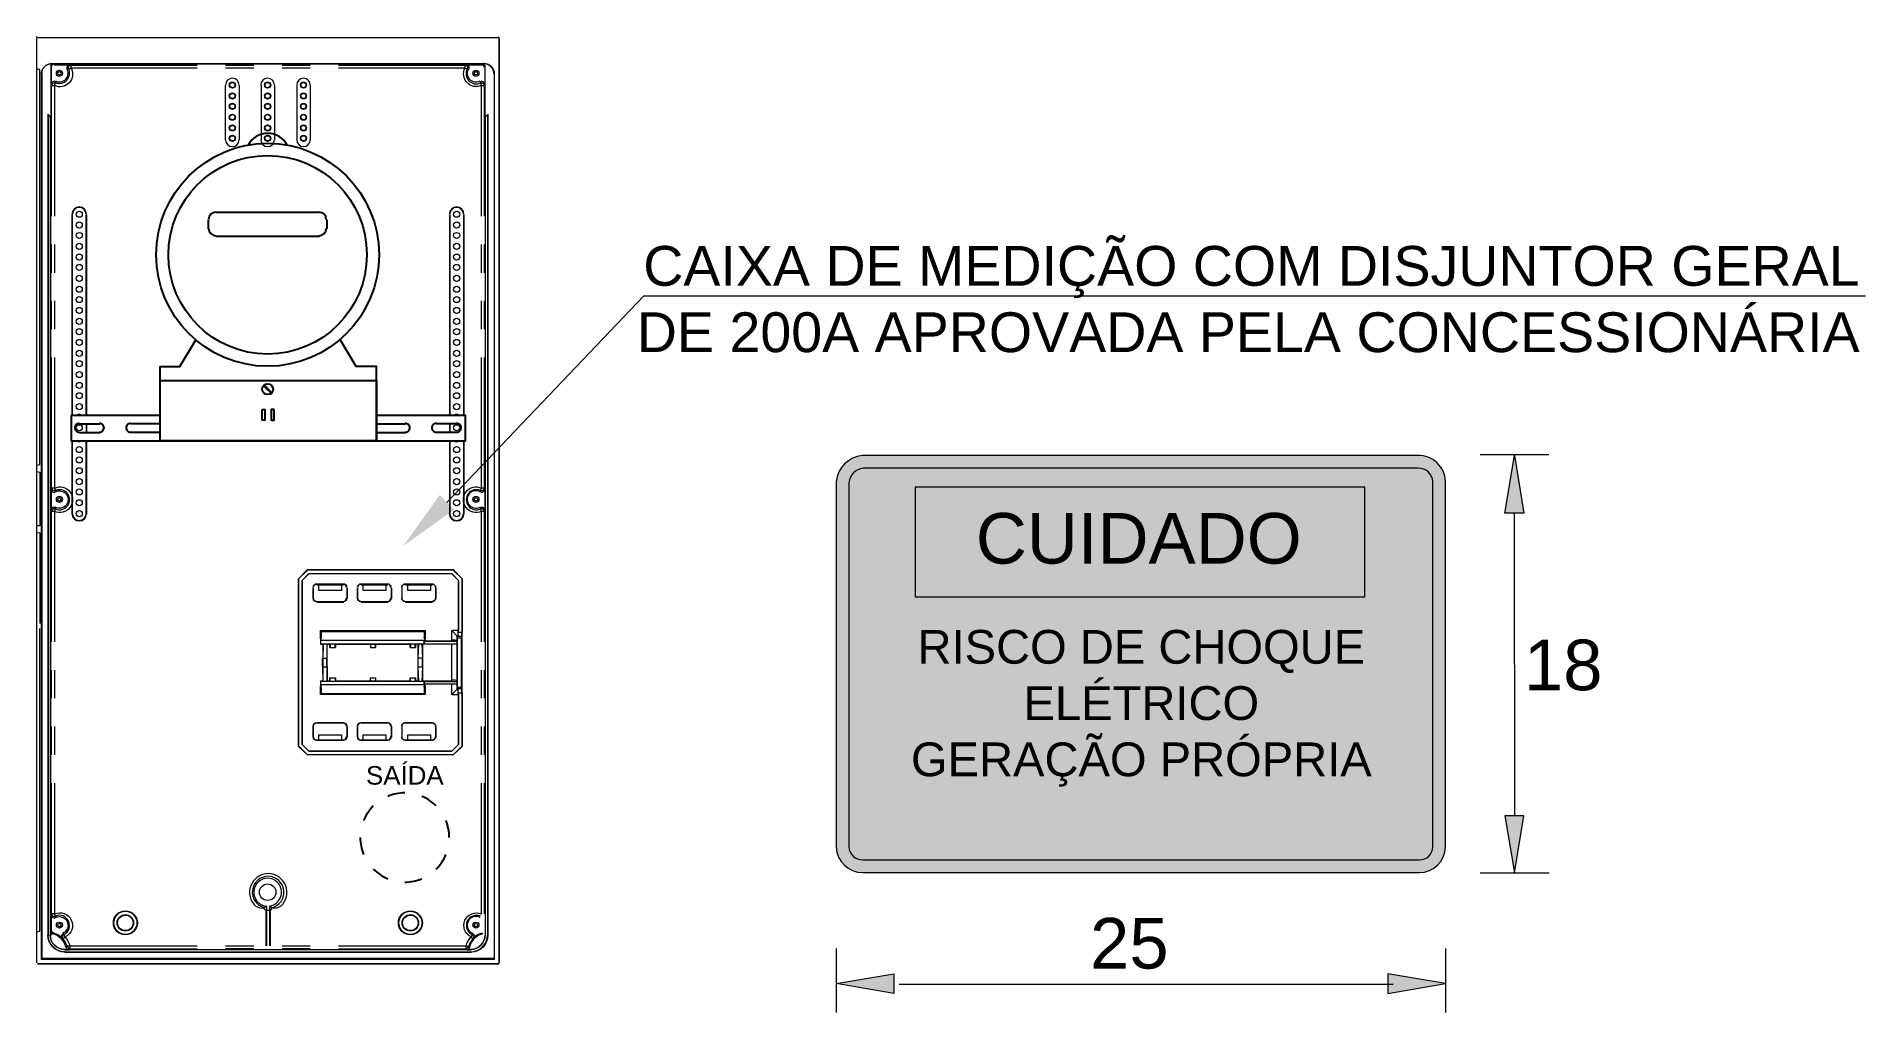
# Model space of a CAD drawing. Header units: millimetres. Extents: x 3949 to 5923, y -1989 to -943.
# Drawn here: x 5353.8 to 5503.7, y -1939 to -1859 of the extents above; entities that cross this region are included whole.
import ezdxf

# ---------------------------------------------------------------- set-up
doc = ezdxf.new("R2010")
doc.units = ezdxf.units.MM
doc.layers.add('PADRÃO DE ENTRADA', color=7, linetype='Continuous', lineweight=0)
doc.styles.add('ARIAL', font='arial.ttf')
doc.styles.add('PDF Arial', font='arial.ttf')
doc.styles.add('PDF TimesNewRomanPSMT', font='arial.ttf')

msp = doc.modelspace()

# ---------------------------------------------------------------- texts
at = {"layer": 'PADRÃO DE ENTRADA', "color": 7, "lineweight": 0, "insert": (5503.21, -1884.93), "char_height": 3.2603, "attachment_point": 9, "style": 'PDF Arial'}
msp.add_mtext('CAIXA DE MEDIÇÃO COM DISJUNTOR GERAL\\P DE 200A APROVADA PELA CONCESSIONÁRIA', dxfattribs=at)
at = {"layer": 'PADRÃO DE ENTRADA', "lineweight": 0, "attachment_point": 1}
for s, width, heights, insert, char_height, style in [('\\pxqc;{\\C2;\\c2092017;CUIDADO}', 36.6536, [1.57], (5425.8, -1898.06), 4.1466, 'PDF Arial'), ('\\pxqc;{\\H0.66667x;\\C256;\\c0;RISCO DE CHOQUE\\PELÉTRICO\\PGERAÇÃO PRÓPRIA\\H1.5x; }', 47.4759, [18.6], (5420.6, -1907.64), 4.1466, 'PDF Arial'), ('\\pxql;18', 67.37, [0], (5475.69, -1908.43), 4.147, 'ARIAL'), ('\\pxql;25', 67.37, [0], (5440.13, -1931.23), 4.147, 'ARIAL')]:
    msp.add_mtext_dynamic_manual_height_columns(s, width=width, gutter_width=198.67, heights=heights, dxfattribs=dict(at, insert=insert, char_height=char_height, style=style))
at = {"layer": 'PADRÃO DE ENTRADA', "insert": (5380.79, -1919.56), "char_height": 1.519, "attachment_point": 4, "style": 'PDF TimesNewRomanPSMT'}
msp.add_mtext('SAÍDA', dxfattribs=at)

# ---------------------------------------------------------------- hatches: boundary and pattern name
at = {"layer": 'PADRÃO DE ENTRADA', "lineweight": 0}
h = msp.add_hatch(color=256, dxfattribs=at)
h.dxf.hatch_style = 1
edge = h.paths.add_edge_path()
edge.add_arc((5467.07, -1895.54), 2.19, 1.5279, 91.5282)
edge.add_line((5467.01, -1893.35), (5421.46, -1893.35))
edge.add_arc((5421.73, -1895.75), 2.42, 96.3973, 173.6024)
edge.add_line((5419.33, -1895.48), (5419.33, -1925.43))
edge.add_arc((5421.49, -1925.34), 2.16, 182.4237, 270.2616)
edge.add_line((5421.5, -1927.51), (5467.13, -1927.51))
edge.add_arc((5467.14, -1925.39), 2.12, 269.6245, 358.8061)
edge.add_line((5469.26, -1925.43), (5469.26, -1895.48))
at = {"layer": 'PADRÃO DE ENTRADA', "lineweight": 0, "true_color": 0xf1eb1f}
h = msp.add_hatch(color=2, dxfattribs=at)
h.dxf.hatch_style = 1
edge = h.paths.add_edge_path()
edge.add_arc((5467.07, -1895.54), 1.15, 2.1054, 92.1058)
edge.add_line((5467.03, -1894.39), (5421.53, -1894.39))
edge.add_arc((5421.73, -1895.75), 1.38, 98.4711, 171.5285)
edge.add_line((5420.37, -1895.55), (5420.37, -1925.41))
edge.add_arc((5421.49, -1925.34), 1.13, 183.3575, 270.3624)
edge.add_line((5421.5, -1926.47), (5467.13, -1926.47))
edge.add_arc((5467.14, -1925.39), 1.08, 269.4744, 358.3289)
edge.add_line((5468.22, -1925.42), (5468.22, -1895.5))
at = {"layer": 'PADRÃO DE ENTRADA', "lineweight": 0, "true_color": 0x000000}
h = msp.add_hatch(color=18, dxfattribs=at)
h.dxf.hatch_style = 1
h.paths.add_polyline_path([(5462.66, -1895.94), (5425.8, -1895.94), (5425.8, -1904.93), (5462.66, -1904.93)])

# ---------------------------------------------------------------- linework, layer by layer
at = {"layer": 'PADRÃO DE ENTRADA', "lineweight": 0}
for p, q in [((5387.42, -1897.19), (5403.57, -1880.26)), ((5403.57, -1880.26), (5503.68, -1880.26))]:
    msp.add_line(p, q, dxfattribs=at)
at = {"layer": 'PADRÃO DE ENTRADA', "lineweight": 15}
for p, q in [((5381.19, -1908.77), (5381.15, -1909.07)), ((5381.15, -1909.07), (5381.58, -1909.07)), ((5381.58, -1909.07), (5381.54, -1908.77)), ((5381.58, -1908.8), (5381.58, -1909.07)), ((5381.19, -1911.85), (5381.15, -1911.55)), ((5381.15, -1911.55), (5381.58, -1911.55)), ((5381.15, -1911.82), (5381.15, -1911.55)), ((5381.58, -1911.55), (5381.54, -1911.85)), ((5381.58, -1911.55), (5381.58, -1911.82))]:
    msp.add_line(p, q, dxfattribs=at)
for points in [[(5353.79, -1859.04, 0.414215), (5353.85, -1859.1, 0.414215), (5353.79, -1859.15)], [(5390.36, -1861.31), (5355.19, -1861.31, 0.414213), (5354.99, -1861.54)], [(5355.34, -1897.61), (5355.23, -1897.61), (5355.11, -1897.61), (5355.03, -1897.68), (5355.03, -1897.8), (5355.03, -1896.14), (5355.03, -1896.25), (5355.11, -1896.33), (5355.23, -1896.37), (5355.34, -1896.33, -1.671857), (5355.33, -1897.58)], [(5377.21, -1909.94, 0.011486), (5377.21, -1910.27, 0.011486), (5377.21, -1910.61)], [(5377.59, -1910.61, 0.011486), (5377.59, -1910.27, 0.011486), (5377.59, -1909.94)], [(5385.04, -1909.94, 0.011486), (5385.03, -1910.27, 0.011486), (5385.04, -1910.61)], [(5385.41, -1910.61, 0.011486), (5385.42, -1910.27, 0.011486), (5385.41, -1909.94)], [(5355.19, -1932.47), (5355.07, -1932.4), (5355.03, -1932.28), (5355.03, -1931.01), (5355.03, -1931.12), (5355.11, -1931.2), (5355.23, -1931.24), (5355.34, -1931.2, -1.055241), (5355.93, -1932.48)], [(5390.79, -1932.63, -0.414101), (5389.4, -1934.02), (5356.11, -1934.02)]]:
    msp.add_lwpolyline(points, format="xyb", dxfattribs=at)
for points in [[(5353.8, -1859.19), (5353.8, -1934.91)], [(5353.88, -1859.11), (5391.68, -1859.11)], [(5391.72, -1934.91), (5391.72, -1859.19), (5391.72, -1934.91)], [(5391.72, -1859.19), (5391.72, -1934.91)], [(5354.96, -1861.5), (5354.96, -1865.63)], [(5355.34, -1862.74), (5355.23, -1862.7), (5355.11, -1862.74), (5355.03, -1862.82), (5355.03, -1862.93), (5355.03, -1861.58)], [(5390.48, -1861.27), (5355.07, -1861.27)], [(5355.23, -1861.35), (5356.5, -1861.35), (5356.38, -1861.39), (5356.31, -1861.46), (5356.27, -1861.58), (5356.31, -1861.7)], [(5389.24, -1861.7), (5389.24, -1861.58), (5389.24, -1861.46), (5389.17, -1861.39), (5389.05, -1861.35), (5390.29, -1861.35)], [(5390.52, -1861.58), (5390.52, -1862.93), (5390.48, -1862.82), (5390.4, -1862.74), (5390.29, -1862.7), (5390.17, -1862.74)], [(5390.56, -1865.63), (5390.56, -1861.5)], [(5353.8, -1894.13), (5354.07, -1894.09), (5354.07, -1861.73), (5353.8, -1861.73)], [(5354.18, -1862.16), (5354.18, -1934.6)], [(5354.18, -1862.16), (5354.18, -1862.16)], [(5354.22, -1861.89), (5354.22, -1934.56)], [(5369.28, -1867.53), (5369.28, -1863.05)], [(5370.4, -1863.05), (5370.4, -1867.53)], [(5372.22, -1867.53), (5372.22, -1863.05)], [(5373.3, -1863.05), (5373.3, -1867.53)], [(5375.15, -1867.53), (5375.15, -1863.05)], [(5376.23, -1863.05), (5376.23, -1867.53)], [(5391.29, -1861.89), (5391.29, -1934.56), (5391.33, -1934.6), (5391.33, -1862.16)], [(5354.76, -1865.44), (5354.72, -1865.4), (5354.72, -1932.67)], [(5355.11, -1932.55), (5354.99, -1932.47), (5354.96, -1932.32), (5354.96, -1932.67), (5354.96, -1865.63), (5354.76, -1865.44), (5354.76, -1932.67)], [(5354.96, -1865.63), (5354.96, -1865.63)], [(5390.79, -1865.44), (5390.79, -1865.4), (5390.79, -1932.67), (5390.79, -1865.44), (5390.56, -1865.63), (5390.56, -1932.67)], [(5356.73, -1890.08), (5356.73, -1873.63), (5356.69, -1873.63), (5356.69, -1890.08)], [(5357.85, -1890.08), (5357.85, -1873.63), (5357.89, -1873.63), (5357.89, -1890.08)], [(5387.66, -1873.63), (5387.66, -1873.63)], [(5388.82, -1873.63), (5388.82, -1873.63)], [(5357.85, -1890.77), (5357.85, -1891.47)], [(5357.89, -1890.77), (5357.89, -1891.47)], [(5356.69, -1892.16), (5356.69, -1898.15), (5356.73, -1898.15), (5356.73, -1892.16)], [(5357.89, -1892.16), (5357.89, -1898.15), (5357.85, -1898.15), (5357.85, -1892.16)], [(5353.8, -1894.67), (5354.07, -1894.71), (5354.07, -1899.11), (5353.8, -1899.11)], [(5390.17, -1896.33), (5390.29, -1896.37), (5390.4, -1896.33), (5390.48, -1896.25), (5390.52, -1896.14), (5390.52, -1897.8), (5390.48, -1897.68), (5390.4, -1897.61), (5390.29, -1897.61), (5390.17, -1897.61)], [(5353.8, -1899.65), (5354.07, -1899.69), (5354.07, -1907.11)], [(5376.1, -1903.05), (5375.56, -1903.59), (5376.1, -1903.01)], [(5375.99, -1902.7), (5387.93, -1902.7), (5387.93, -1902.74), (5375.99, -1902.74)], [(5387.82, -1903.05), (5376.1, -1903.05), (5376.1, -1903.01), (5387.82, -1903.01)], [(5388.63, -1912.47), (5388.67, -1912.47), (5388.36, -1912.47), (5388.36, -1912.51), (5388.24, -1912.51), (5387.82, -1912.94), (5388.36, -1912.94), (5388.36, -1917.03), (5388.36, -1912.78), (5388.67, -1912.78), (5388.67, -1917.14), (5388.67, -1917.18), (5388.67, -1903.44), (5388.67, -1907.84), (5388.36, -1907.84), (5388.36, -1903.59), (5388.36, -1907.68), (5387.82, -1907.68)], [(5387.93, -1902.74), (5388.67, -1903.44), (5387.93, -1902.7)], [(5375.56, -1917.03), (5375.56, -1903.59), (5375.56, -1917.03)], [(5376.46, -1905.06), (5376.46, -1904.21), (5376.46, -1905.06)], [(5378.78, -1903.94), (5378.78, -1904.4), (5376.93, -1904.4), (5376.93, -1903.94)], [(5379.24, -1905.06), (5379.24, -1904.21), (5379.24, -1905.06)], [(5380.09, -1905.06), (5380.09, -1904.21), (5380.09, -1905.06)], [(5382.41, -1903.94), (5382.41, -1904.4), (5380.56, -1904.4), (5380.56, -1903.94)], [(5382.87, -1905.06), (5382.87, -1904.21), (5382.87, -1905.06)], [(5386.08, -1903.94), (5386.08, -1904.4), (5384.22, -1904.4), (5384.22, -1903.94)], [(5353.8, -1932.36), (5354.07, -1932.32), (5354.07, -1907.53)], [(5377.05, -1908.38), (5377.05, -1907.68), (5385.65, -1907.68), (5385.65, -1908.38)], [(5385.58, -1908.26), (5385.58, -1907.76), (5377.13, -1907.76), (5377.13, -1908.26)], [(5385.65, -1908.53), (5387.82, -1908.53), (5387.82, -1907.68), (5388.24, -1908.11), (5388.36, -1908.11), (5388.36, -1908.15), (5388.67, -1908.15), (5388.63, -1908.15)], [(5377.09, -1908.34), (5377.05, -1908.38), (5377.05, -1908.8), (5377.09, -1908.77), (5377.29, -1908.77), (5377.6, -1908.77), (5377.87, -1908.77), (5378.25, -1908.77), (5384.46, -1908.77), (5384.8, -1908.77), (5385.11, -1908.77), (5385.38, -1908.77), (5385.58, -1908.77), (5385.58, -1908.57), (5385.65, -1908.53), (5385.65, -1908.38), (5385.58, -1908.34)], [(5377.05, -1908.8), (5377.25, -1908.8), (5377.29, -1908.77), (5377.25, -1909.96), (5377.6, -1909.96), (5377.6, -1908.77), (5377.6, -1908.8), (5377.83, -1908.8), (5377.87, -1908.77), (5377.83, -1909.07), (5378.29, -1909.07), (5378.25, -1908.77), (5378.29, -1908.8), (5384.42, -1908.8), (5384.46, -1908.77), (5384.42, -1909.07), (5384.84, -1909.07)], [(5377.25, -1908.8), (5377.25, -1911.82), (5377.29, -1911.85), (5377.25, -1910.66), (5377.6, -1910.66), (5377.6, -1911.85), (5377.6, -1911.82), (5377.83, -1911.82), (5377.87, -1911.85), (5377.83, -1911.55), (5378.29, -1911.55), (5378.25, -1911.85), (5378.29, -1911.82), (5384.42, -1911.82), (5384.46, -1911.85), (5384.42, -1911.55), (5384.84, -1911.55), (5384.8, -1911.85), (5384.84, -1911.82), (5385.07, -1911.82), (5385.11, -1911.85), (5385.07, -1910.66), (5385.42, -1910.66), (5385.38, -1911.85), (5385.42, -1911.82), (5387.82, -1911.82), (5387.82, -1908.8), (5385.42, -1908.8), (5385.38, -1908.77), (5385.42, -1909.96), (5385.07, -1909.96), (5385.11, -1908.77), (5385.07, -1908.8), (5384.84, -1908.8)], [(5377.6, -1911.82), (5377.6, -1908.8)], [(5377.83, -1909.07), (5377.83, -1908.8)], [(5378.29, -1908.8), (5378.29, -1909.07)], [(5384.42, -1909.07), (5384.42, -1908.8)], [(5385.07, -1911.82), (5385.07, -1908.8)], [(5385.42, -1908.8), (5385.42, -1911.82)], [(5385.58, -1908.57), (5388.24, -1908.57)], [(5385.58, -1908.77), (5388.24, -1908.77)], [(5388.28, -1908.15), (5388.63, -1908.15), (5388.63, -1908.3), (5388.28, -1908.3), (5388.28, -1908.15), (5388.24, -1908.11), (5388.24, -1908.53), (5388.24, -1908.57), (5388.24, -1908.77), (5388.24, -1908.8), (5388.24, -1911.82), (5388.24, -1911.85), (5388.24, -1912.09), (5388.24, -1912.51), (5388.28, -1912.47), (5388.28, -1912.32), (5388.28, -1908.3)], [(5388.28, -1912.32), (5388.63, -1912.32), (5388.63, -1908.3)], [(5388.24, -1912.09), (5385.58, -1912.09), (5385.58, -1911.85), (5385.38, -1911.85), (5385.11, -1911.85), (5384.8, -1911.85), (5384.46, -1911.85), (5378.25, -1911.85), (5377.87, -1911.85), (5377.6, -1911.85), (5377.29, -1911.85), (5377.09, -1911.85), (5377.05, -1911.82), (5377.05, -1912.24), (5377.09, -1912.28)], [(5377.05, -1911.82), (5377.25, -1911.82)], [(5385.65, -1912.24), (5385.65, -1912.94), (5377.05, -1912.94), (5377.05, -1912.24)], [(5377.13, -1912.36), (5377.13, -1912.86), (5377.13, -1912.12), (5385.58, -1912.12), (5385.58, -1912.86), (5385.58, -1912.36)], [(5377.83, -1911.82), (5377.83, -1911.55)], [(5378.29, -1911.55), (5378.29, -1911.82)], [(5384.42, -1911.82), (5384.42, -1911.55)], [(5384.84, -1911.55), (5384.84, -1911.82)], [(5385.58, -1911.85), (5388.24, -1911.85)], [(5385.58, -1912.28), (5385.65, -1912.24), (5385.65, -1912.09)], [(5387.82, -1912.94), (5387.82, -1912.09)], [(5388.63, -1912.32), (5388.63, -1912.47), (5388.28, -1912.47)], [(5385.58, -1912.86), (5377.13, -1912.86), (5385.58, -1912.86)], [(5376.46, -1915.56), (5376.46, -1915.56)], [(5376.46, -1916.41), (5376.46, -1915.56), (5376.46, -1916.41)], [(5376.77, -1915.25), (5376.77, -1915.25)], [(5379.24, -1915.56), (5379.24, -1915.56)], [(5380.09, -1915.56), (5380.09, -1915.56)], [(5380.09, -1916.41), (5380.09, -1915.56), (5380.09, -1916.41)], [(5380.4, -1915.25), (5380.4, -1915.25)], [(5382.87, -1915.56), (5382.87, -1915.56)], [(5386.23, -1915.25), (5384.03, -1915.25), (5386.23, -1915.25)], [(5376.1, -1917.57), (5375.56, -1917.03), (5376.1, -1917.57)], [(5376.93, -1916.68), (5376.93, -1916.22), (5378.78, -1916.22), (5378.78, -1916.68)], [(5379.24, -1916.41), (5379.24, -1916.41)], [(5380.56, -1916.68), (5380.56, -1916.22), (5382.41, -1916.22), (5382.41, -1916.68)], [(5382.87, -1916.41), (5382.87, -1916.41)], [(5384.03, -1916.68), (5384.03, -1916.68)], [(5384.22, -1916.68), (5384.22, -1916.22), (5386.08, -1916.22), (5386.08, -1916.68)], [(5386.23, -1916.68), (5386.23, -1916.68)], [(5388.36, -1917.03), (5387.82, -1917.57), (5388.36, -1917.03)], [(5375.25, -1917.14), (5375.99, -1917.88), (5375.25, -1917.18)], [(5388.67, -1917.18), (5387.93, -1917.88), (5375.99, -1917.88)], [(5376.1, -1917.57), (5387.82, -1917.57), (5376.1, -1917.57)], [(5387.93, -1917.88), (5388.67, -1917.14)], [(5371.75, -1930.27), (5372.1, -1930.39), (5372.45, -1930.43), (5372.45, -1930.39), (5372.64, -1930.23), (5372.64, -1930.58)], [(5372.45, -1930.47), (5372.6, -1930.58), (5372.91, -1930.58), (5373.07, -1930.47)], [(5372.6, -1930.58), (5372.64, -1930.58), (5372.91, -1930.58), (5372.91, -1930.23), (5373.07, -1930.39), (5373.07, -1930.43), (5373.45, -1930.39), (5373.8, -1930.27)], [(5355.96, -1932.51), (5355.88, -1932.59), (5355.84, -1932.67), (5355.84, -1932.78), (5355.88, -1932.9)], [(5389.55, -1932.51), (5389.63, -1932.59), (5389.71, -1932.67), (5389.71, -1932.78), (5389.63, -1932.9)], [(5353.88, -1934.98), (5391.68, -1934.98)], [(5391.29, -1934.56), (5354.22, -1934.56), (5354.18, -1934.6), (5391.33, -1934.6)], [(5389.28, -1933.67), (5389.21, -1933.79), (5389.09, -1933.83), (5389.4, -1933.83), (5356.11, -1933.83), (5356.46, -1933.83), (5356.31, -1933.79), (5356.23, -1933.67)], [(5389.44, -1934.06), (5356.11, -1934.06)]]:
    msp.add_lwpolyline(points, dxfattribs=at)
for points in [[(5355.05, -1861.25, 0.414213), (5354.18, -1862.12, -0.414213)], [(5357.1, -1892.13, 0.467696), (5357.48, -1892.13, -0.416518)], [(5388.03, -1892.13, 0.467696), (5388.41, -1892.13, -0.416518)], [(5376.75, -1903.88, 0.414101), (5376.46, -1904.17, -0.414101)], [(5376.46, -1905.02, 0.414101), (5376.75, -1905.31, -0.414101)], [(5380.38, -1903.88, 0.414101), (5380.09, -1904.17, -0.414101)], [(5380.09, -1905.02, 0.414101), (5380.38, -1905.31, -0.414101)], [(5384.01, -1903.88, 0.414101), (5383.72, -1904.17, -0.414101)], [(5383.72, -1905.02, 0.414101), (5384.01, -1905.31, -0.414101)], [(5386.5, -1904.17, 0.414101), (5386.21, -1903.88, -0.414101)], [(5386.21, -1905.31, 0.414101), (5386.5, -1905.02, -0.414101)], [(5376.75, -1915.24, 0.414101), (5376.46, -1915.53, -0.414101)], [(5380.38, -1915.24, 0.414101), (5380.09, -1915.53, -0.414101)], [(5384.01, -1915.24, 0.414101), (5383.72, -1915.53, -0.414101)], [(5386.5, -1915.53, 0.414101), (5386.21, -1915.24, -0.414101)], [(5376.46, -1916.38, 0.414101), (5376.75, -1916.67, -0.414101)], [(5380.09, -1916.38, 0.414101), (5380.38, -1916.67, -0.414101)], [(5383.72, -1916.38, 0.414101), (5384.01, -1916.67, -0.414101)], [(5386.21, -1916.67, 0.414101), (5386.5, -1916.38, -0.414101)], [(5354.72, -1932.63, 0.414101), (5356.09, -1934, -0.414101)], [(5354.91, -1932.63, 0.41421), (5356.09, -1933.81, -0.41421)], [(5389.38, -1933.81, 0.41421), (5390.55, -1932.63, -0.41421)]]:
    msp.add_lwpolyline(points, format="xyb", close=True, dxfattribs=at)
at = {"layer": 'PADRÃO DE ENTRADA', "lineweight": 0}
for points in [[(5355.03, -1861.58), (5354.96, -1861.5)], [(5355.19, -1861.31), (5355.23, -1861.35)], [(5366.96, -1861.62), (5356.62, -1861.62), (5356.62, -1861.39), (5356.58, -1861.39), (5356.54, -1861.39), (5356.5, -1861.43), (5356.46, -1861.43), (5356.42, -1861.46), (5356.42, -1861.5), (5356.38, -1861.54), (5356.38, -1861.58), (5356.38, -1861.62), (5356.38, -1861.66), (5356.42, -1861.7), (5356.31, -1861.7)], [(5356.5, -1861.35), (5356.62, -1861.39), (5366.96, -1861.39)], [(5369.28, -1861.39), (5371.6, -1861.39)], [(5373.92, -1861.39), (5376.23, -1861.39)], [(5378.55, -1861.39), (5388.9, -1861.39), (5389.05, -1861.35)], [(5390.29, -1861.35), (5390.36, -1861.31)], [(5390.56, -1861.5), (5390.52, -1861.58)], [(5355.34, -1862.74), (5355.34, -1862.85), (5355.3, -1862.85), (5355.27, -1862.82), (5355.23, -1862.82), (5355.19, -1862.85), (5355.15, -1862.85), (5355.11, -1862.89), (5355.07, -1862.93), (5355.07, -1862.97), (5355.03, -1863.01), (5355.03, -1863.05), (5355.27, -1863.05), (5355.27, -1873.74)], [(5355.03, -1873.74), (5355.03, -1863.05), (5355.03, -1862.93)], [(5371.6, -1861.62), (5369.28, -1861.62)], [(5376.23, -1861.62), (5373.92, -1861.62)], [(5390.25, -1873.74), (5390.25, -1863.05), (5390.48, -1863.05), (5390.48, -1863.01), (5390.48, -1862.97), (5390.44, -1862.93), (5390.44, -1862.89), (5390.4, -1862.89), (5390.36, -1862.85), (5390.33, -1862.85), (5390.29, -1862.82), (5390.25, -1862.82), (5390.21, -1862.85), (5390.17, -1862.85), (5390.17, -1862.74)], [(5390.52, -1862.93), (5390.48, -1863.05), (5390.48, -1873.74)], [(5355.03, -1878.38), (5355.03, -1876.06)], [(5355.27, -1876.06), (5355.27, -1878.38)], [(5390.25, -1878.38), (5390.25, -1876.06)], [(5390.48, -1876.06), (5390.48, -1878.38)], [(5355.03, -1883.01), (5355.03, -1880.69)], [(5355.27, -1880.69), (5355.27, -1883.01)], [(5390.25, -1883.01), (5390.25, -1880.69)], [(5390.48, -1880.69), (5390.48, -1883.01)], [(5355.03, -1896.14), (5355.03, -1896.02), (5355.03, -1885.33)], [(5355.27, -1885.33), (5355.27, -1896.02), (5355.03, -1896.02), (5355.03, -1896.06), (5355.07, -1896.1), (5355.07, -1896.14), (5355.11, -1896.18), (5355.15, -1896.22), (5355.19, -1896.22), (5355.23, -1896.22), (5355.27, -1896.22), (5355.3, -1896.22), (5355.34, -1896.22), (5355.34, -1896.33)], [(5390.17, -1896.33), (5390.17, -1896.22), (5390.21, -1896.22), (5390.25, -1896.22), (5390.29, -1896.22), (5390.33, -1896.22), (5390.36, -1896.22), (5390.4, -1896.18), (5390.44, -1896.18), (5390.44, -1896.14), (5390.48, -1896.1), (5390.48, -1896.06), (5390.48, -1896.02), (5390.25, -1896.02), (5390.25, -1885.33)], [(5390.48, -1885.33), (5390.48, -1896.02), (5390.52, -1896.14)], [(5355.34, -1897.61), (5355.34, -1897.72), (5355.3, -1897.72), (5355.27, -1897.72), (5355.23, -1897.72), (5355.19, -1897.72), (5355.15, -1897.72), (5355.11, -1897.76), (5355.11, -1897.8), (5355.07, -1897.8), (5355.07, -1897.84), (5355.03, -1897.88), (5355.03, -1897.92), (5355.27, -1897.92), (5355.27, -1908.61)], [(5355.03, -1908.61), (5355.03, -1897.92), (5355.03, -1897.8)], [(5390.52, -1897.8), (5390.48, -1897.92), (5390.48, -1908.61)], [(5355.03, -1913.24), (5355.03, -1910.93)], [(5355.27, -1910.93), (5355.27, -1913.24)], [(5390.25, -1913.24), (5390.25, -1910.93)], [(5390.48, -1910.93), (5390.48, -1913.24)], [(5355.03, -1917.88), (5355.03, -1915.56)], [(5355.27, -1915.56), (5355.27, -1917.88)], [(5390.25, -1917.88), (5390.25, -1915.56)], [(5390.48, -1915.56), (5390.48, -1917.88)], [(5355.03, -1931.01), (5355.03, -1930.89), (5355.03, -1920.19)], [(5355.27, -1920.19), (5355.27, -1930.89), (5355.03, -1930.89), (5355.03, -1930.93), (5355.07, -1930.97), (5355.07, -1931.01), (5355.11, -1931.05), (5355.11, -1931.08), (5355.15, -1931.08), (5355.19, -1931.08), (5355.23, -1931.12), (5355.27, -1931.12), (5355.3, -1931.12), (5355.34, -1931.08), (5355.34, -1931.2)], [(5390.48, -1920.19), (5390.48, -1930.89)], [(5354.72, -1932.67), (5354.76, -1932.67)], [(5354.96, -1932.32), (5355.03, -1932.28)], [(5354.96, -1932.67), (5354.96, -1932.67)], [(5355.19, -1932.47), (5355.19, -1932.51), (5355.11, -1932.55)], [(5356.23, -1933.67), (5356.31, -1933.55), (5356.35, -1933.59), (5356.35, -1933.63), (5356.38, -1933.67), (5356.42, -1933.71), (5356.46, -1933.71), (5356.5, -1933.75), (5356.54, -1933.75), (5356.54, -1933.52), (5356.5, -1933.52), (5356.46, -1933.55), (5356.42, -1933.55), (5356.38, -1933.55), (5356.35, -1933.55), (5356.31, -1933.55), (5356.23, -1933.36), (5356.11, -1933.13), (5355.96, -1932.94), (5355.88, -1932.9)], [(5369.28, -1933.52), (5371.6, -1933.52)], [(5373.92, -1933.52), (5376.23, -1933.52)], [(5378.55, -1933.52), (5389.01, -1933.52), (5389.05, -1933.52), (5389.09, -1933.55), (5389.13, -1933.55), (5389.17, -1933.55), (5389.21, -1933.55), (5389.21, -1933.59), (5389.17, -1933.63), (5389.17, -1933.67), (5389.13, -1933.71), (5389.09, -1933.71), (5389.05, -1933.75), (5389.01, -1933.75), (5389.01, -1933.52), (5389.09, -1933.25), (5389.21, -1933.01), (5389.4, -1932.78), (5389.4, -1932.82), (5389.44, -1932.86), (5389.48, -1932.86), (5389.51, -1932.9), (5389.55, -1932.94), (5389.59, -1932.9), (5389.59, -1932.86), (5389.59, -1932.82), (5389.59, -1932.78), (5389.59, -1932.74), (5389.59, -1932.71), (5389.55, -1932.67), (5389.55, -1932.63), (5389.51, -1932.63), (5389.48, -1932.59), (5389.55, -1932.51)], [(5389.63, -1932.9), (5389.55, -1932.94), (5389.4, -1933.13), (5389.28, -1933.36), (5389.21, -1933.55), (5389.28, -1933.67)], [(5356.11, -1933.83), (5356.11, -1933.83)], [(5356.11, -1934.02), (5356.11, -1934.06)], [(5356.46, -1933.83), (5356.54, -1933.75), (5366.96, -1933.75)], [(5371.6, -1933.75), (5369.28, -1933.75)], [(5376.23, -1933.75), (5373.92, -1933.75)], [(5378.55, -1933.75), (5389.01, -1933.75), (5389.09, -1933.83)], [(5389.4, -1933.83), (5389.4, -1933.83)], [(5389.44, -1934.06), (5389.4, -1934.02)]]:
    msp.add_lwpolyline(points, dxfattribs=at)
for points in [[(5389.24, -1861.7), (5389.09, -1861.7), (5389.13, -1861.66), (5389.13, -1861.62), (5389.13, -1861.58), (5389.13, -1861.54), (5389.13, -1861.5), (5389.09, -1861.46), (5389.05, -1861.43), (5389.01, -1861.43), (5388.97, -1861.39), (5388.94, -1861.39), (5388.9, -1861.39), (5388.9, -1861.62), (5388.94, -1861.62), (5388.97, -1861.66), (5389.01, -1861.66), (5389.05, -1861.66), (5389.09, -1861.7, 0.69971), (5390.17, -1862.85), (5390.17, -1862.89), (5390.21, -1862.89), (5390.21, -1862.93), (5390.21, -1862.97), (5390.25, -1863.01), (5390.25, -1863.05, -0.700957), (5388.9, -1861.62), (5378.55, -1861.62)], [(5356.42, -1861.7), (5356.46, -1861.7), (5356.46, -1861.66), (5356.5, -1861.66), (5356.54, -1861.66), (5356.58, -1861.62), (5356.62, -1861.62, -0.724436), (5355.27, -1863.05), (5355.27, -1863.01), (5355.3, -1862.97), (5355.3, -1862.93), (5355.34, -1862.89), (5355.34, -1862.85)], [(5390.25, -1908.61), (5390.25, -1897.92, -1.555767), (5390.25, -1896.02), (5390.25, -1896.06), (5390.21, -1896.1), (5390.21, -1896.14), (5390.17, -1896.18), (5390.17, -1896.22, 1.541167), (5390.17, -1897.72), (5390.17, -1897.76), (5390.21, -1897.8), (5390.21, -1897.84), (5390.25, -1897.88), (5390.25, -1897.92), (5390.48, -1897.92), (5390.48, -1897.88), (5390.48, -1897.84), (5390.44, -1897.8), (5390.4, -1897.76), (5390.36, -1897.72), (5390.33, -1897.72), (5390.29, -1897.72), (5390.25, -1897.72), (5390.21, -1897.72), (5390.17, -1897.72), (5390.17, -1897.61)], [(5390.17, -1931.08, 0.96917), (5389.48, -1932.59), (5389.48, -1932.63), (5389.44, -1932.67), (5389.44, -1932.71), (5389.4, -1932.74), (5389.4, -1932.78, -0.975434), (5390.25, -1930.89), (5390.25, -1920.19)], [(5355.96, -1932.51), (5356.04, -1932.59), (5356, -1932.63), (5355.96, -1932.67), (5355.92, -1932.71), (5355.92, -1932.74), (5355.92, -1932.78), (5355.92, -1932.82), (5355.92, -1932.86), (5355.96, -1932.9), (5355.96, -1932.94), (5356, -1932.94), (5356, -1932.9), (5356.04, -1932.9), (5356.04, -1932.86), (5356.08, -1932.86), (5356.11, -1932.82), (5356.15, -1932.78), (5356.11, -1932.74), (5356.11, -1932.71), (5356.08, -1932.67), (5356.08, -1932.63), (5356.04, -1932.63), (5356.04, -1932.59, 0.96917), (5355.34, -1931.08), (5355.34, -1931.05), (5355.3, -1931.01), (5355.3, -1930.97), (5355.27, -1930.93), (5355.27, -1930.89, -0.98486), (5356.15, -1932.78), (5356.31, -1933.01), (5356.42, -1933.25), (5356.54, -1933.52), (5366.96, -1933.52)]]:
    msp.add_lwpolyline(points, format="xyb", dxfattribs=at)
at = {"layer": 'PADRÃO DE ENTRADA', "lineweight": 25}
for points in [[(5368.51, -1873.43), (5376.97, -1873.43)], [(5367.89, -1874.79), (5367.89, -1874.05)], [(5377.58, -1874.05), (5377.58, -1874.79)], [(5376.97, -1875.4), (5368.51, -1875.4)], [(5363.91, -1892.16), (5363.91, -1886.06), (5365.54, -1886.06), (5366.81, -1883.94)], [(5381.64, -1892.16), (5381.64, -1886.06), (5379.98, -1886.06), (5378.7, -1883.9)], [(5372.41, -1887.68), (5373.07, -1888.3)], [(5372.49, -1887.61), (5373.1, -1888.26)], [(5363.91, -1890.08), (5356.62, -1890.08), (5356.62, -1892.16), (5388.94, -1892.16), (5388.94, -1890.08), (5381.64, -1890.08)], [(5357.31, -1890.77), (5358.97, -1890.77)], [(5357.31, -1891.47), (5358.97, -1891.47)], [(5363.91, -1890.77), (5361.52, -1890.77)], [(5363.91, -1891.47), (5361.52, -1891.47)], [(5381.64, -1890.77), (5384.03, -1890.77)], [(5381.64, -1891.47), (5384.03, -1891.47)], [(5388.24, -1890.77), (5386.58, -1890.77)], [(5388.24, -1891.47), (5386.58, -1891.47)], [(5372.6, -1930.58), (5372.6, -1933.52)], [(5372.91, -1930.58), (5372.91, -1933.52)]]:
    msp.add_lwpolyline(points, dxfattribs=at)
at = {"layer": 'PADRÃO DE ENTRADA', "lineweight": 15}
for points in [[(5387.66, -1873.63), (5387.66, -1890.08)], [(5388.82, -1890.08), (5388.82, -1873.63)], [(5387.66, -1890.77), (5387.66, -1891.47)], [(5387.66, -1898.15), (5387.66, -1892.16)], [(5388.82, -1898.15), (5388.82, -1892.16)], [(5375.25, -1917.14), (5375.25, -1917.18), (5375.25, -1903.44), (5375.99, -1902.7), (5375.99, -1902.74), (5375.25, -1903.44)], [(5387.82, -1903.05), (5387.82, -1903.01), (5388.36, -1903.59)], [(5378.97, -1903.9), (5376.77, -1903.9), (5376.77, -1903.94), (5376.85, -1903.94), (5376.93, -1903.94), (5378.78, -1903.94), (5378.9, -1903.94), (5378.93, -1903.94)], [(5382.6, -1903.9), (5380.4, -1903.9), (5380.4, -1903.94), (5380.48, -1903.94), (5380.56, -1903.94), (5382.41, -1903.94), (5382.53, -1903.94), (5382.56, -1903.94)], [(5383.72, -1904.21), (5383.72, -1905.06), (5383.76, -1905.06), (5383.76, -1904.21)], [(5386.23, -1903.9), (5384.03, -1903.9), (5384.03, -1903.94), (5384.11, -1903.94), (5384.22, -1903.94), (5386.08, -1903.94), (5386.16, -1903.94), (5386.23, -1903.94)], [(5386.54, -1905.06), (5386.54, -1904.21), (5386.5, -1904.21), (5386.5, -1905.06)], [(5376.77, -1905.33), (5376.77, -1905.37), (5378.97, -1905.37), (5378.93, -1905.33)], [(5380.4, -1905.33), (5380.4, -1905.37), (5382.6, -1905.37), (5382.56, -1905.33)], [(5384.03, -1905.33), (5384.03, -1905.37), (5386.23, -1905.37), (5386.23, -1905.33)], [(5377.13, -1907.76), (5385.58, -1907.76), (5385.58, -1908.5), (5377.13, -1908.5)], [(5384.84, -1909.07), (5384.8, -1908.77), (5384.84, -1908.8)], [(5378.97, -1915.25), (5376.77, -1915.25), (5378.93, -1915.25)], [(5379.24, -1916.41), (5379.24, -1915.56)], [(5382.6, -1915.25), (5380.4, -1915.25), (5382.56, -1915.25)], [(5382.87, -1916.41), (5382.87, -1915.56)], [(5383.76, -1916.41), (5383.76, -1915.56), (5383.72, -1915.56), (5383.72, -1916.41)], [(5386.54, -1915.56), (5386.5, -1915.56), (5386.5, -1916.41), (5386.54, -1916.41)], [(5376.77, -1916.68), (5378.97, -1916.68), (5378.93, -1916.68), (5378.9, -1916.68), (5378.78, -1916.68), (5376.93, -1916.68), (5376.85, -1916.68)], [(5380.4, -1916.68), (5382.6, -1916.68), (5382.56, -1916.68), (5382.53, -1916.68), (5382.41, -1916.68), (5380.56, -1916.68), (5380.48, -1916.68)], [(5384.03, -1916.68), (5386.23, -1916.68), (5386.16, -1916.68), (5386.08, -1916.68), (5384.22, -1916.68), (5384.11, -1916.68)], [(5353.88, -1934.98), (5391.68, -1934.98)], [(5353.88, -1934.98), (5391.68, -1934.98)]]:
    msp.add_lwpolyline(points, close=True, dxfattribs=at)
at = {"layer": 'PADRÃO DE ENTRADA', "lineweight": 25}
for points in [[(5363.91, -1887.22), (5381.64, -1887.22), (5381.64, -1892.16), (5363.91, -1892.16)], [(5372.29, -1889.57), (5372.49, -1889.57), (5372.49, -1890.46), (5372.29, -1890.46)], [(5373.26, -1889.57), (5373.03, -1889.57), (5373.03, -1890.46), (5373.26, -1890.46)]]:
    msp.add_lwpolyline(points, close=True, dxfattribs=at)
for points in [[(5357.29, -1890.72, 0.414214), (5356.92, -1891.08, 0.414214), (5357.29, -1891.45)], [(5358.95, -1891.45, 0.414214), (5359.32, -1891.08, 0.414214), (5358.95, -1890.72)], [(5361.5, -1890.72, 0.414214), (5361.13, -1891.08, 0.414214), (5361.5, -1891.45)], [(5384.01, -1891.45, 0.414214), (5384.38, -1891.08, 0.414214), (5384.01, -1890.72)], [(5386.56, -1890.72, 0.414214), (5386.19, -1891.08, 0.414214), (5386.56, -1891.45)], [(5388.22, -1891.45, 0.414214), (5388.59, -1891.08, 0.414214), (5388.22, -1890.72)]]:
    msp.add_lwpolyline(points, format="xyb", dxfattribs=at)
at = {"layer": 'PADRÃO DE ENTRADA', "lineweight": 0}
for points in [[(5469.26, -1895.48, 0.414215), (5467.01, -1893.35), (5421.46, -1893.35, 0.35022), (5419.33, -1895.48), (5419.33, -1925.43, 0.403204), (5421.5, -1927.51), (5467.13, -1927.51, 0.410037), (5469.26, -1925.43)], [(5468.22, -1895.5, 0.414216), (5467.03, -1894.39), (5421.53, -1894.39, 0.330028), (5420.37, -1895.55), (5420.37, -1925.41, 0.398984), (5421.5, -1926.47), (5467.13, -1926.47, 0.40837), (5468.22, -1925.42)], [(5355.27, -1897.92), (5355.27, -1897.88), (5355.3, -1897.84), (5355.3, -1897.8), (5355.34, -1897.8), (5355.34, -1897.76), (5355.34, -1897.72, 1.545983), (5355.34, -1896.22), (5355.34, -1896.18), (5355.34, -1896.14), (5355.3, -1896.14), (5355.3, -1896.1), (5355.27, -1896.06), (5355.27, -1896.02, -1.555767)]]:
    msp.add_lwpolyline(points, format="xyb", close=True, dxfattribs=at)
at = {"layer": 'PADRÃO DE ENTRADA', "color": 150, "lineweight": 0, "true_color": 0x007eff}
for points in [[(5472.1, -1893.28), (5477.74, -1893.28)], [(5474.9, -1898.08), (5474.93, -1922.87)], [(5472.11, -1927.54), (5477.75, -1927.54)], [(5419.33, -1933.72), (5419.33, -1938.97)], [(5469.26, -1933.72), (5469.26, -1938.97)], [(5464.99, -1936.68), (5424.5, -1936.68)]]:
    msp.add_lwpolyline(points, dxfattribs=at)
for points in [[(5475.68, -1898.08), (5474.12, -1898.08), (5474.93, -1893.35)], [(5475.68, -1922.87), (5474.12, -1922.87), (5474.93, -1927.54)], [(5424.05, -1935.8), (5424.05, -1937.41), (5419.33, -1936.6)], [(5464.54, -1935.8), (5464.54, -1937.41), (5469.26, -1936.6)]]:
    msp.add_lwpolyline(points, close=True, dxfattribs=at)
at = {"layer": 'PADRÃO DE ENTRADA', "lineweight": 0}
msp.add_lwpolyline([(5462.66, -1895.94), (5425.8, -1895.94), (5425.8, -1904.93), (5462.66, -1904.93)], close=True, dxfattribs=at)
at = {"layer": 'PADRÃO DE ENTRADA', "lineweight": 15}
for centre, radius in [((5355.67, -1862.04), 0.251), ((5355.67, -1862.04), 0.135), ((5369.84, -1863.01), 0.251), ((5369.84, -1863.01), 0.212), ((5372.73, -1863.01), 0.251), ((5372.73, -1863.01), 0.212), ((5375.67, -1863.01), 0.251), ((5375.67, -1863.01), 0.212), ((5389.8, -1862.04), 0.251), ((5389.8, -1862.04), 0.135), ((5369.84, -1863.9), 0.251), ((5369.84, -1864.75), 0.251), ((5369.84, -1863.9), 0.212), ((5369.84, -1864.75), 0.212), ((5372.73, -1863.9), 0.251), ((5372.73, -1864.75), 0.251), ((5372.73, -1863.9), 0.212), ((5372.73, -1864.75), 0.212), ((5375.67, -1863.9), 0.251), ((5375.67, -1864.75), 0.251), ((5375.67, -1863.9), 0.212), ((5375.67, -1864.75), 0.212), ((5369.84, -1865.64), 0.251), ((5369.84, -1865.64), 0.212), ((5372.73, -1865.64), 0.251), ((5372.73, -1865.64), 0.212), ((5375.67, -1865.64), 0.251), ((5375.67, -1865.64), 0.212), ((5369.84, -1866.52), 0.251), ((5369.84, -1867.37), 0.251), ((5369.84, -1866.52), 0.212), ((5369.84, -1867.37), 0.212), ((5372.73, -1866.52), 0.251), ((5372.73, -1867.37), 0.251), ((5372.73, -1866.52), 0.212), ((5372.73, -1867.37), 0.212), ((5375.67, -1866.52), 0.251), ((5375.67, -1867.37), 0.251), ((5375.67, -1866.52), 0.212), ((5375.67, -1867.37), 0.212), ((5357.29, -1873.59), 0.251), ((5357.29, -1873.59), 0.251), ((5388.22, -1873.59), 0.251), ((5388.22, -1873.59), 0.251), ((5357.29, -1874.48), 0.251), ((5357.29, -1874.48), 0.251), ((5357.29, -1875.33), 0.251), ((5357.29, -1875.33), 0.251), ((5388.22, -1874.48), 0.251), ((5388.22, -1874.48), 0.251), ((5388.22, -1875.33), 0.251), ((5388.22, -1875.33), 0.251), ((5357.29, -1876.22), 0.251), ((5357.29, -1876.22), 0.251), ((5388.22, -1876.22), 0.251), ((5388.22, -1876.22), 0.251), ((5357.29, -1877.1), 0.251), ((5357.29, -1877.1), 0.251), ((5357.29, -1877.95), 0.251), ((5357.29, -1877.95), 0.251), ((5388.22, -1877.1), 0.251), ((5388.22, -1877.1), 0.251), ((5388.22, -1877.95), 0.251), ((5388.22, -1877.95), 0.251), ((5357.29, -1878.84), 0.251), ((5357.29, -1878.84), 0.251), ((5357.29, -1879.73), 0.251), ((5357.29, -1879.73), 0.251), ((5388.22, -1878.84), 0.251), ((5388.22, -1878.84), 0.251), ((5388.22, -1879.73), 0.251), ((5388.22, -1879.73), 0.251), ((5357.29, -1880.58), 0.251), ((5357.29, -1880.58), 0.251), ((5388.22, -1880.58), 0.251), ((5388.22, -1880.58), 0.251), ((5357.29, -1881.47), 0.251), ((5357.29, -1881.47), 0.251), ((5357.29, -1882.36), 0.251), ((5357.29, -1882.36), 0.251), ((5388.22, -1881.47), 0.251), ((5388.22, -1881.47), 0.251), ((5388.22, -1882.36), 0.251), ((5388.22, -1882.36), 0.251), ((5357.29, -1883.21), 0.251), ((5357.29, -1883.21), 0.251), ((5357.29, -1884.09), 0.251), ((5357.29, -1884.09), 0.251), ((5388.22, -1883.21), 0.251), ((5388.22, -1883.21), 0.251), ((5388.22, -1884.09), 0.251), ((5388.22, -1884.09), 0.251), ((5357.29, -1884.98), 0.251), ((5357.29, -1884.98), 0.251), ((5357.29, -1885.83), 0.251), ((5357.29, -1885.83), 0.251), ((5388.22, -1884.98), 0.251), ((5388.22, -1884.98), 0.251), ((5388.22, -1885.83), 0.251), ((5388.22, -1885.83), 0.251), ((5357.29, -1886.72), 0.251), ((5357.29, -1886.72), 0.251), ((5388.22, -1886.72), 0.251), ((5388.22, -1886.72), 0.251), ((5357.29, -1887.61), 0.251), ((5357.29, -1887.61), 0.251), ((5357.29, -1888.46), 0.251), ((5357.29, -1888.46), 0.251), ((5388.22, -1887.61), 0.251), ((5388.22, -1887.61), 0.251), ((5388.22, -1888.46), 0.251), ((5388.22, -1888.46), 0.251), ((5357.29, -1889.35), 0.251), ((5357.29, -1889.35), 0.251), ((5388.22, -1889.35), 0.251), ((5388.22, -1889.35), 0.251), ((5357.29, -1891.08), 0.251), ((5357.29, -1891.08), 0.251), ((5388.22, -1891.08), 0.251), ((5388.22, -1891.08), 0.251), ((5357.29, -1892.86), 0.251), ((5357.29, -1892.86), 0.251), ((5388.22, -1892.86), 0.251), ((5388.22, -1892.86), 0.251), ((5357.29, -1893.71), 0.251), ((5357.29, -1893.71), 0.251), ((5357.29, -1894.6), 0.251), ((5357.29, -1894.6), 0.251), ((5388.22, -1893.71), 0.251), ((5388.22, -1893.71), 0.251), ((5388.22, -1894.6), 0.251), ((5388.22, -1894.6), 0.251), ((5357.29, -1895.49), 0.251), ((5357.29, -1895.49), 0.251), ((5388.22, -1895.49), 0.251), ((5388.22, -1895.49), 0.251), ((5355.67, -1896.95), 0.251), ((5355.67, -1896.95), 0.135), ((5357.29, -1896.33), 0.251), ((5357.29, -1896.33), 0.251), ((5357.29, -1897.22), 0.251), ((5357.29, -1897.22), 0.251), ((5388.22, -1896.33), 0.251), ((5388.22, -1896.33), 0.251), ((5388.22, -1897.22), 0.251), ((5388.22, -1897.22), 0.251), ((5389.8, -1896.95), 0.251), ((5389.8, -1896.95), 0.135), ((5357.29, -1898.11), 0.251), ((5357.29, -1898.11), 0.251), ((5388.22, -1898.11), 0.251), ((5388.22, -1898.11), 0.251), ((5372.73, -1929.12), 0.676), ((5372.73, -1929.12), 0.676), ((5355.67, -1931.82), 0.251), ((5355.67, -1931.82), 0.135), ((5361.07, -1931.63), 0.985), ((5361.07, -1931.63), 0.946), ((5361.07, -1931.63), 0.676), ((5361.07, -1931.63), 0.637), ((5384.43, -1931.63), 0.985), ((5384.43, -1931.63), 0.946), ((5384.43, -1931.63), 0.676), ((5384.43, -1931.63), 0.637), ((5389.8, -1931.82), 0.251), ((5389.8, -1931.82), 0.135)]:
    msp.add_circle(centre, radius, dxfattribs=at)
at = {"layer": 'PADRÃO DE ENTRADA', "lineweight": 25}
for centre, radius in [((5372.73, -1876.91), 9.13), ((5372.73, -1876.91), 8.13), ((5372.73, -1887.92), 0.444)]:
    msp.add_circle(centre, radius, dxfattribs=at)
at = {"layer": 'PADRÃO DE ENTRADA', "lineweight": 15}
for centre, radius, start, end in [((5353.85, -1859.15), 0.0579, 89.9999, 180.0001), ((5391.66, -1859.15), 0.0579, 359.9999, 90.0001), ((5391.66, -1859.15), 0.0579, 359.9999, 90.0001), ((5355.16, -1861.47), 0.212, 90.0001, 179.9999), ((5390.27, -1861.54), 0.212, 0.0001, 89.9999), ((5390.34, -1861.47), 0.212, 0.0001, 89.9999), ((5390.42, -1862.12), 0.869, 0, 90), ((5390.46, -1862.12), 0.869, 0, 90), ((5355.67, -1862.04), 0.83, 246.0937, 27.9929), ((5355.67, -1862.04), 0.714, 241.7703, 32.9427), ((5369.84, -1863.01), 0.56, 0, 180), ((5372.73, -1863.01), 0.56, 0, 180), ((5375.67, -1863.01), 0.56, 0, 180), ((5389.8, -1862.04), 0.714, 147.0573, 298.2297), ((5369.84, -1867.49), 0.56, 180, 360), ((5372.73, -1867.49), 0.56, 180, 360), ((5375.67, -1867.49), 0.56, 180, 360), ((5357.29, -1873.59), 0.599, 0, 180), ((5357.29, -1873.59), 0.56, 0, 180), ((5388.22, -1873.59), 0.599, 0, 180), ((5388.22, -1873.59), 0.56, 0, 180), ((5357.29, -1890.23), 0.251, 49.1968, 130.8032), ((5357.29, -1890.23), 0.251, 56.2665, 123.7335), ((5388.22, -1890.23), 0.251, 49.1968, 130.8032), ((5388.22, -1890.23), 0.251, 56.2665, 123.7335), ((5389.8, -1896.95), 0.714, 61.7704, 298.2296), ((5357.29, -1898.11), 0.599, 180, 360), ((5357.29, -1898.11), 0.56, 180, 360), ((5388.22, -1898.11), 0.599, 180, 360), ((5388.22, -1898.11), 0.56, 180, 360), ((5378.91, -1904.17), 0.29, 0.011, 89.989), ((5378.91, -1905.02), 0.29, 270.011, 359.989), ((5378.95, -1904.17), 0.29, 0.011, 89.989), ((5378.95, -1905.02), 0.29, 270.011, 359.989), ((5382.54, -1904.17), 0.29, 0.011, 89.989), ((5382.54, -1905.02), 0.29, 270.011, 359.989), ((5382.58, -1904.17), 0.29, 0.011, 89.989), ((5382.58, -1905.02), 0.29, 270.011, 359.989), ((5378.91, -1915.53), 0.29, 0.011, 89.989), ((5378.95, -1915.53), 0.29, 0.011, 89.989), ((5382.54, -1915.53), 0.29, 0.011, 89.989), ((5382.58, -1915.53), 0.29, 0.011, 89.989), ((5378.91, -1916.38), 0.29, 270.011, 359.989), ((5378.95, -1916.38), 0.29, 270.011, 359.989), ((5382.54, -1916.38), 0.29, 270.011, 359.989), ((5382.58, -1916.38), 0.29, 270.011, 359.989), ((5372.73, -1929.12), 1.14, 277.0916, 262.9084), ((5389.8, -1931.82), 0.714, 61.7701, 247.9287), ((5354.78, -1933.95), 1.45, 12.3928, 77.6072), ((5354.78, -1933.95), 1.53, 45.1154, 75.8274), ((5390.69, -1933.95), 1.45, 102.3928, 167.6072), ((5389.38, -1932.63), 1.37, 270.011, 359.989), ((5390.69, -1933.95), 1.53, 104.1726, 134.8846), ((5391.66, -1934.87), 0.0579, 269.9999, 0.0001)]:
    msp.add_arc(centre, radius, start, end, dxfattribs=at)
at = {"layer": 'PADRÃO DE ENTRADA', "lineweight": 25}
for centre, radius, start, end in [((5372.73, -1868.8), 1.83, 28.5973, 151.2049), ((5368.49, -1874.02), 0.599, 90, 180), ((5376.94, -1874.02), 0.599, 0, 90), ((5368.49, -1874.75), 0.599, 180, 270), ((5376.94, -1874.75), 0.599, 270, 360), ((5383.97, -1924.64), 3.65, 90, 112.5001), ((5383.97, -1924.64), 3.65, 44.9999, 67.5002), ((5383.97, -1924.64), 3.65, 134.9999, 157.5002), ((5383.97, -1924.64), 3.65, 0, 22.5001), ((5383.97, -1924.64), 3.65, 180, 202.5001), ((5383.97, -1924.64), 3.65, 314.9999, 337.5002), ((5383.97, -1924.64), 3.65, 224.9999, 247.5002), ((5383.97, -1924.64), 3.65, 270, 292.5001)]:
    msp.add_arc(centre, radius, start, end, dxfattribs=at)
at = {"layer": 'PADRÃO DE ENTRADA', "lineweight": 0}
for centre, radius, start, end in [((5372.78, -1929.13), 1.53, 311.9335, 228.0665), ((5372.77, -1929.12), 1.3, 283.233, 255.8899)]:
    msp.add_arc(centre, radius, start, end, dxfattribs=at)
at = {"layer": 'PADRÃO DE ENTRADA', "lineweight": 15}
for points in [[(5388.32, -1907.65), (5388.32, -1907.89), (5388.32, -1908.09), (5388.33, -1908.09)], [(5388.32, -1907.8), (5388.32, -1907.96), (5388.32, -1908.09), (5388.33, -1908.09)], [(5388.64, -1908.09), (5388.65, -1908.09), (5388.66, -1907.96), (5388.66, -1907.8)], [(5377.07, -1908.29), (5377.08, -1908.29), (5377.09, -1908.26), (5377.09, -1908.23)], [(5377.07, -1908.75), (5377.08, -1908.75), (5377.09, -1908.62), (5377.09, -1908.46)], [(5385.53, -1908.23), (5385.53, -1908.26), (5385.54, -1908.29), (5385.55, -1908.29)], [(5385.53, -1908.46), (5385.53, -1908.62), (5385.54, -1908.75), (5385.55, -1908.75)], [(5388.24, -1908.5), (5388.24, -1908.49), (5388.04, -1908.48), (5387.79, -1908.48)], [(5387.79, -1908.79), (5388.04, -1908.79), (5388.24, -1908.78), (5388.24, -1908.77)], [(5377.09, -1912.09), (5377.09, -1911.93), (5377.08, -1911.8), (5377.07, -1911.8)], [(5377.09, -1912.32), (5377.09, -1912.29), (5377.08, -1912.26), (5377.07, -1912.26)], [(5385.55, -1911.8), (5385.54, -1911.8), (5385.53, -1911.93), (5385.53, -1912.09)], [(5385.55, -1912.26), (5385.54, -1912.26), (5385.53, -1912.29), (5385.53, -1912.32)], [(5388.24, -1911.78), (5388.24, -1911.77), (5388.04, -1911.76), (5387.79, -1911.76)], [(5388.33, -1912.46), (5388.32, -1912.46), (5388.32, -1912.59), (5388.32, -1912.75)], [(5388.33, -1912.46), (5388.32, -1912.46), (5388.32, -1912.66), (5388.32, -1912.9)], [(5388.66, -1912.75), (5388.66, -1912.59), (5388.65, -1912.46), (5388.64, -1912.46)], [(5372.42, -1930.42), (5372.42, -1930.45), (5372.42, -1930.47), (5372.43, -1930.47)], [(5373.05, -1930.47), (5373.05, -1930.47), (5373.05, -1930.45), (5373.06, -1930.42)]]:
    msp.add_open_spline(points, degree=3, dxfattribs=at)
at = {"layer": 'PADRÃO DE ENTRADA', "color": 150, "lineweight": 0, "true_color": 0x007eff, "transparency": 33554559}
for points in [[(5475.68, -1898.08), (5474.12, -1898.08), (5474.93, -1893.35)], [(5475.68, -1922.87), (5474.12, -1922.87), (5474.93, -1927.54)], [(5424.05, -1935.8), (5424.05, -1937.41), (5419.33, -1936.6)], [(5464.54, -1935.8), (5464.54, -1937.41), (5469.26, -1936.6)]]:
    msp.add_solid(points, dxfattribs=at)
at = {"layer": 'PADRÃO DE ENTRADA', "color": 18, "lineweight": 0, "true_color": 0x000000, "transparency": 33554559}
msp.add_solid([(5388.01, -1897.79), (5383.84, -1900.77), (5386.83, -1896.59)], dxfattribs=at)

msp.set_redraw_order([(e.dxf.handle, doc.entitydb.next_handle()) for e in msp.query("TEXT MTEXT ATTDEF DIMENSION ARC_DIMENSION")])  # texts and dimensions are drawn at this point

doc.saveas('drawing.dxf')
